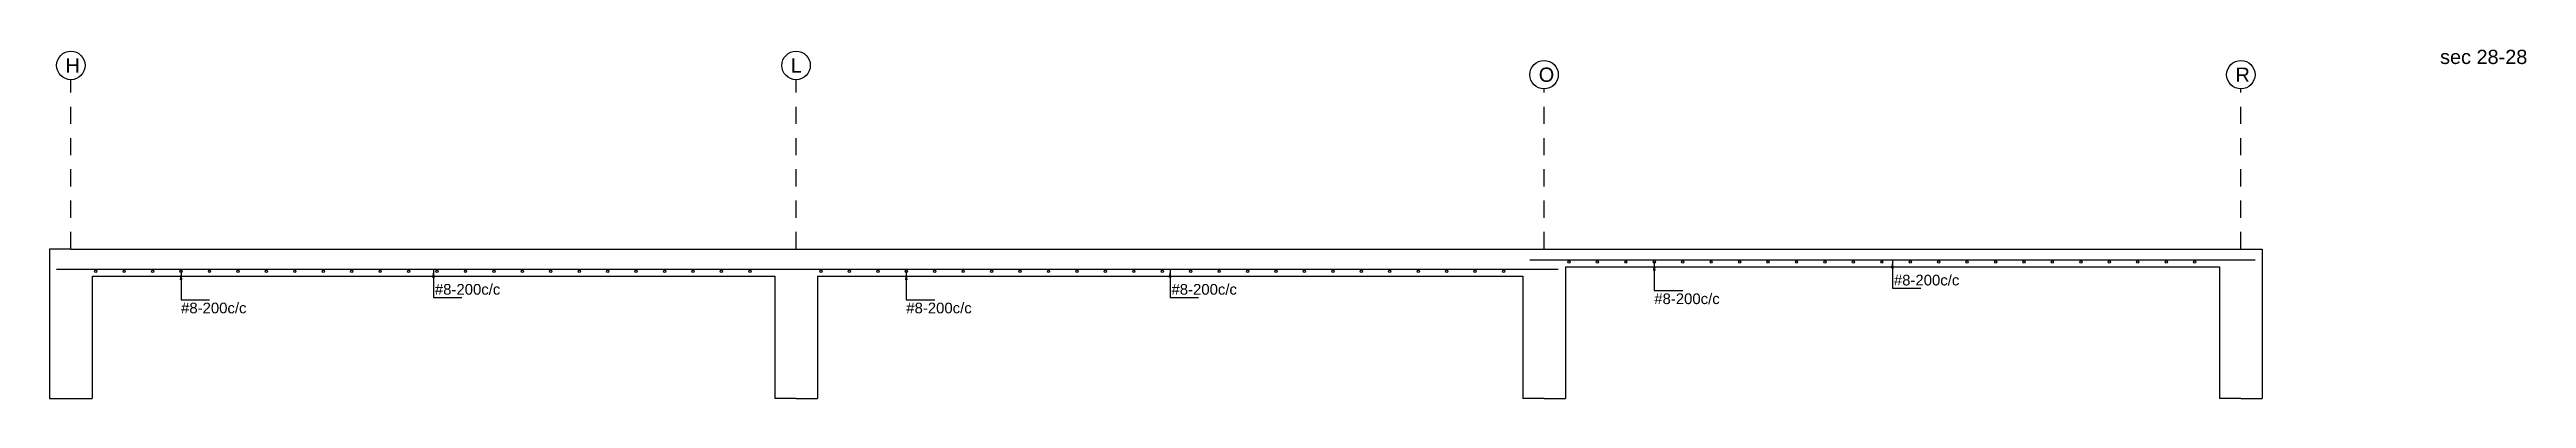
# Model space of a CAD drawing. Extents: x 0 to 119, y -5 to 121.
# Drawn here: x -0.15 to 17.27, y 76.83 to 79.28 of the extents above; entities that cross this region are included whole.
import ezdxf

# ---------------------------------------------------------------- set-up
doc = ezdxf.new("R2010")
doc.units = 0
doc.linetypes.add('ACAD_ISO02W100', pattern=[15, 12, -3])
for name, color, linetype in [('Axisline', 7, 'CONTINUOUS'), ('Axisline_Name', 1, 'CONTINUOUS'), ('Longsection', 2, 'CONTINUOUS'), ('Section_Name', 1, 'CONTINUOUS'), ('Slab_Bottom_Steel_X', 1, 'CONTINUOUS'), ('Slab_Bottom_Steel_Y', 3, 'CONTINUOUS')]:
    doc.layers.add(name, color=color, linetype=linetype)
doc.styles.add('STRUDS_Arial', font='ARIAL.TTF', dxfattribs={"height": 0.04})

msp = doc.modelspace()

# ---------------------------------------------------------------- texts
at = {"layer": 'Axisline_Name', "style": 'STRUDS_Arial'}
for s, p in [('H', (-0.0375, 79.12)), ('L', (5.0625, 79.12)), ('O', (10.3225, 79.055)), ('R', (15.2225, 79.055))]:
    msp.add_text(s, height=0.1, dxfattribs=at).set_placement(p)
at = {"layer": 'Section_name', "style": 'STRUDS_Arial'}
msp.add_text('sec 28-28', height=0.1, dxfattribs=at).set_placement((16.661, 79.18))
at = {"layer": 'Slab_Bottom_Steel_X', "style": 'STRUDS_Arial'}
for p in [(12.82, 77.624), (2.56, 77.559), (7.74, 77.559)]:
    msp.add_text('#8-200c/c', height=0.075, dxfattribs=at).set_placement(p)
at = {"layer": 'Slab_Bottom_Steel_Y', "style": 'STRUDS_Arial'}
for p in [(11.135, 77.493), (0.775, 77.428), (5.875, 77.428)]:
    msp.add_text('#8-200c/c', height=0.075, dxfattribs=at).set_placement(p)

# ---------------------------------------------------------------- linework, layer by layer
at = {"layer": 'Axisline', "linetype": 'ACAD_ISO02W100', "ltscale": 0.01}
for p, q in [((0, 77.88), (0, 79.07)), ((5.1, 77.88), (5.1, 79.07)), ((10.36, 77.88), (10.36, 79.005)), ((15.26, 77.88), (15.26, 79.005))]:
    msp.add_line(p, q, dxfattribs=at)
at = {"layer": 'Axisline'}
for centre in [(0, 79.17), (5.1, 79.17), (10.36, 79.105), (15.26, 79.105)]:
    msp.add_circle(centre, 0.1, dxfattribs=at)
at = {"layer": 'Longsection'}
for p, q in [((0, 77.88), (-0.15, 77.88)), ((-0.15, 77.88), (-0.15, 76.83)), ((0, 77.88), (5.1, 77.88)), ((5.1, 77.88), (10.36, 77.88)), ((10.36, 77.88), (15.26, 77.88)), ((15.26, 77.88), (15.41, 77.88)), ((15.41, 77.88), (15.41, 76.83)), ((0.15, 77.69), (4.95, 77.69)), ((0.15, 77.69), (0.15, 76.83)), ((4.95, 77.69), (4.95, 76.83)), ((5.25, 77.69), (10.21, 77.69)), ((5.25, 77.69), (5.25, 76.83)), ((10.21, 77.69), (10.21, 76.83)), ((10.51, 77.755), (15.11, 77.755)), ((10.51, 77.755), (10.51, 76.83)), ((15.11, 77.755), (15.11, 76.83)), ((-0.15, 76.83), (0, 76.83)), ((0, 76.83), (0.15, 76.83)), ((5.1, 76.83), (4.95, 76.83)), ((5.1, 76.83), (5.25, 76.83)), ((10.36, 76.83), (10.21, 76.83)), ((10.36, 76.83), (10.51, 76.83)), ((15.26, 76.83), (15.11, 76.83)), ((15.26, 76.83), (15.41, 76.83))]:
    msp.add_line(p, q, dxfattribs=at)
at = {"layer": 'Slab_Bottom_Steel_X'}
for p, q in [((-0.1, 77.739), (5.2, 77.739)), ((2.55, 77.739), (2.55, 77.539)), ((5, 77.739), (10.46, 77.739)), ((7.73, 77.739), (7.73, 77.539)), ((10.26, 77.804), (15.36, 77.804)), ((12.81, 77.804), (12.81, 77.604)), ((2.55, 77.539), (2.75, 77.539)), ((7.73, 77.539), (7.93, 77.539)), ((12.81, 77.604), (13.01, 77.604))]:
    msp.add_line(p, q, dxfattribs=at)
for points in [[(2.55, 77.739), (2.54, 77.679), (2.55, 77.739), (2.56, 77.679)], [(7.73, 77.739), (7.72, 77.679), (7.73, 77.739), (7.74, 77.679)], [(12.81, 77.804), (12.8, 77.744), (12.81, 77.804), (12.82, 77.744)]]:
    msp.add_solid(points, dxfattribs=at)
at = {"layer": 'Slab_Bottom_Steel_Y'}
for p, q in [((0.775, 77.723), (0.775, 77.523)), ((5.875, 77.723), (5.875, 77.523)), ((11.135, 77.788), (11.135, 77.588)), ((0.775, 77.523), (0.975, 77.523)), ((5.875, 77.523), (6.075, 77.523)), ((11.135, 77.588), (11.335, 77.588))]:
    msp.add_line(p, q, dxfattribs=at)
for centre in [(0.175, 77.723), (0.375, 77.723), (0.575, 77.723), (0.775, 77.723), (0.975, 77.723), (1.175, 77.723), (1.375, 77.723), (1.575, 77.723), (1.775, 77.723), (1.975, 77.723), (2.175, 77.723), (2.375, 77.723), (2.575, 77.723), (2.775, 77.723), (2.975, 77.723), (3.175, 77.723), (3.375, 77.723), (3.575, 77.723), (3.775, 77.723), (3.975, 77.723), (4.175, 77.723), (4.375, 77.723), (4.575, 77.723), (4.775, 77.723), (5.275, 77.723), (5.475, 77.723), (5.675, 77.723), (5.875, 77.723), (6.075, 77.723), (6.275, 77.723), (6.475, 77.723), (6.675, 77.723), (6.875, 77.723), (7.075, 77.723), (7.275, 77.723), (7.475, 77.723), (7.675, 77.723), (7.875, 77.723), (8.075, 77.723), (8.275, 77.723), (8.475, 77.723), (8.675, 77.723), (8.875, 77.723), (9.075, 77.723), (9.275, 77.723), (9.475, 77.723), (9.675, 77.723), (9.875, 77.723), (10.075, 77.723), (10.535, 77.788), (10.735, 77.788), (10.935, 77.788), (11.135, 77.788), (11.335, 77.788), (11.535, 77.788), (11.735, 77.788), (11.935, 77.788), (12.135, 77.788), (12.335, 77.788), (12.535, 77.788), (12.735, 77.788), (12.935, 77.788), (13.135, 77.788), (13.335, 77.788), (13.535, 77.788), (13.735, 77.788), (13.935, 77.788), (14.135, 77.788), (14.335, 77.788), (14.535, 77.788), (14.735, 77.788), (14.935, 77.788)]:
    msp.add_circle(centre, 0.008, dxfattribs=at)
for points in [[(0.775, 77.723), (0.765, 77.663), (0.775, 77.723), (0.785, 77.663)], [(5.875, 77.723), (5.865, 77.663), (5.875, 77.723), (5.885, 77.663)], [(11.135, 77.788), (11.125, 77.728), (11.135, 77.788), (11.145, 77.728)]]:
    msp.add_solid(points, dxfattribs=at)

msp.set_redraw_order([(e.dxf.handle, doc.entitydb.next_handle()) for e in msp.query("TEXT MTEXT ATTDEF DIMENSION ARC_DIMENSION")])  # texts and dimensions are drawn at this point

doc.saveas('drawing.dxf')
